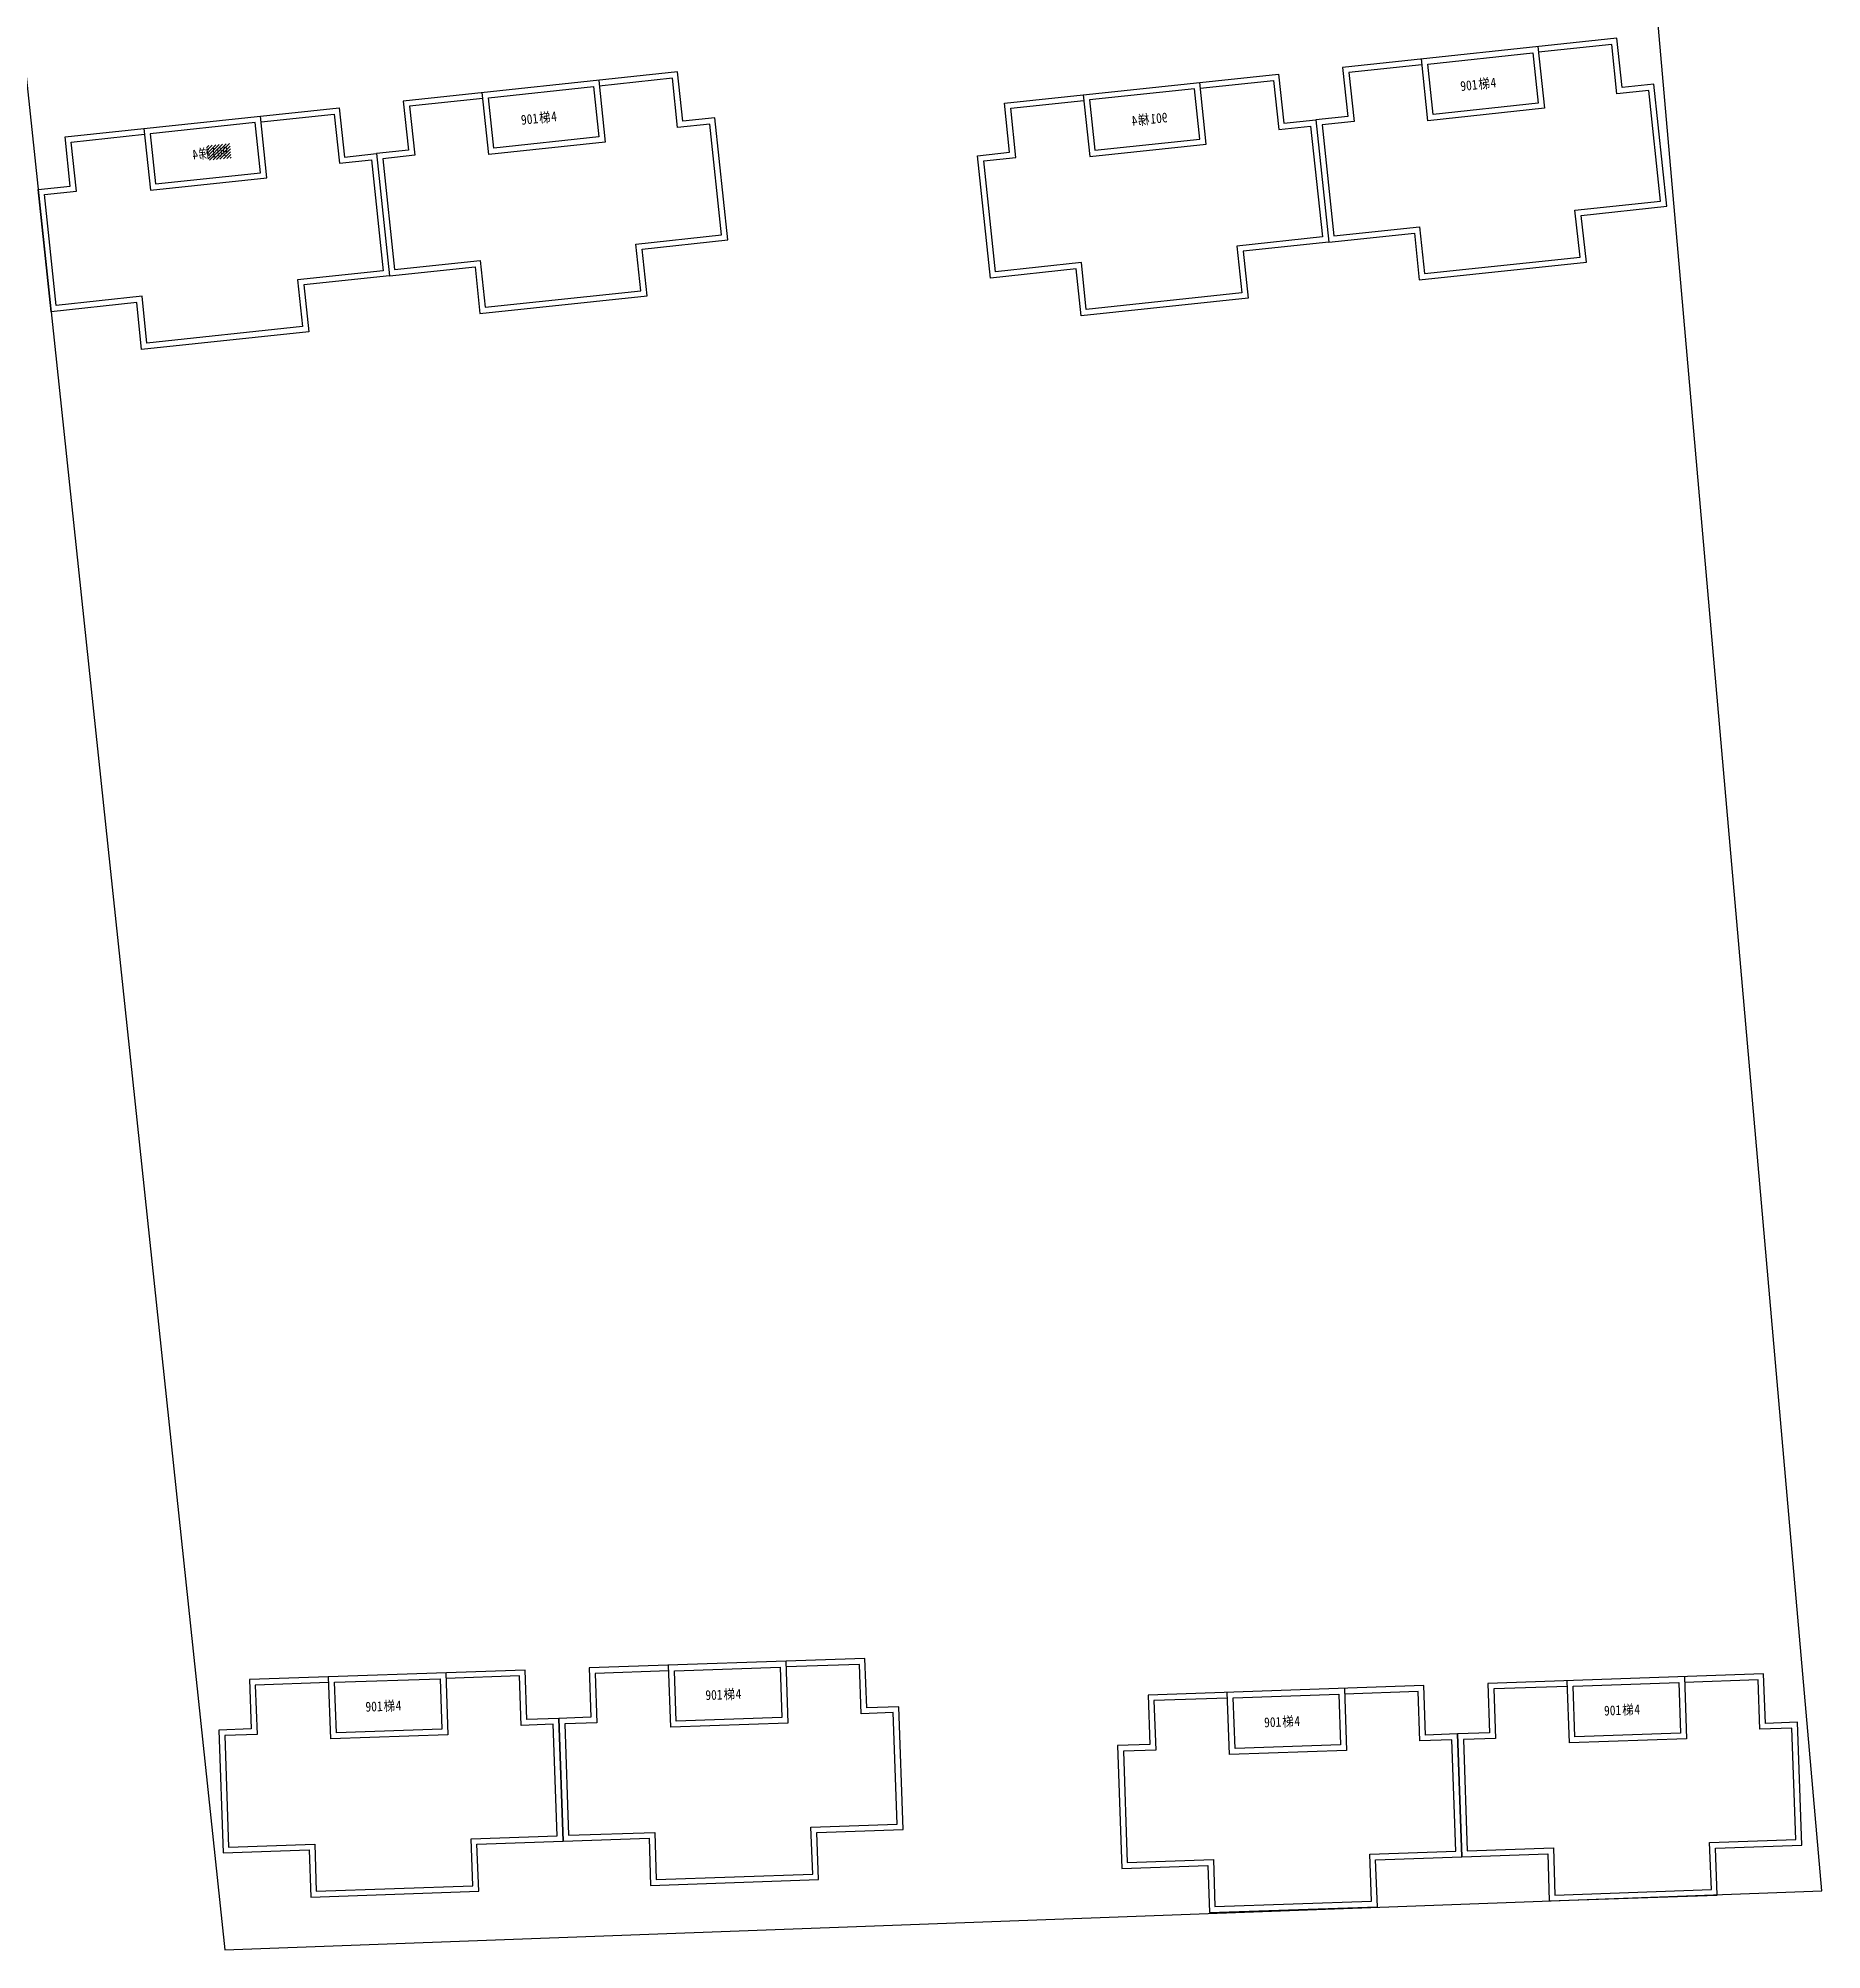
# Model space of a CAD drawing. Extents: x 195225 to 258225, y 4041 to 48538.
# Drawn here: x 204098 to 205650, y 11913 to 13576 of the extents above; entities that cross this region are included whole.
import ezdxf
from ezdxf.enums import TextEntityAlignment as Align

# ---------------------------------------------------------------- set-up
doc = ezdxf.new("R2010")
doc.units = 0
doc.header["$LTSCALE"] = 1000
doc.header["$MEASUREMENT"] = 0
for name, color, linetype, lineweight in [('140', 2, 'Continuous', 5), ('901T4', 2, 'Continuous', 5), ('s2', 1, 'Continuous', 5)]:
    doc.layers.add(name, color=color, linetype=linetype, lineweight=lineweight)
doc.layers.add('tk', color=253, linetype='Continuous')
doc.styles.add('TKZ1', font='SIMHEI.TTF', dxfattribs={"width": 0.7})
doc.styles.add('图签栏', font='SimSun.ttf')
doc.styles.add('黑体', font='SIMHEI.TTF', dxfattribs={"width": 0.85, "height": 10})

# ---------------------------------------------------------------- blocks, each defined once
blk = doc.blocks.new('hg')
at = {"layer": '901T4', "color": 0, "linetype": 'ByBlock', "style": '黑体', "width": 0.85}
for s, p in [('901', (63477.1, -17864.65)), ('梯', (63478.68, -17864.6)), ('4', (63479.73, -17864.56))]:
    blk.add_text(s, height=0.859, rotation=1.9639, dxfattribs=at).set_placement(p)
blk = doc.blocks.new('图框')
h = blk.add_hatch(color=256)
edge = h.paths.add_edge_path()
edge.add_ellipse((-63198.9, -481062.8), major_axis=(686.2, 0), ratio=1, start_angle=93.0612, end_angle=187.2562, ccw=False)
edge.add_ellipse((-63322.1, -481142.5), major_axis=(769.8, 0), ratio=1, start_angle=83.5396, end_angle=171.4355)
edge.add_ellipse((-63213.2, -480982.2), major_axis=(871.3, 0), ratio=1, start_angle=56.5644, end_angle=183.0045, ccw=False)
edge.add_ellipse((-63386.4, -481010.4), major_axis=(998.7, 0), ratio=1, start_angle=49.1459, end_angle=218.7515)
edge.add_ellipse((-63388.4, -480847), major_axis=(-1106.9, 0), ratio=1, start_angle=363.2972, end_angle=405.4301, ccw=False)
edge.add_ellipse((-63246, -481040.9), major_axis=(-1254.2, 0), ratio=1, start_angle=-5.9613, end_angle=259.8615)
edge.add_ellipse((-63339.7, -480831.7), major_axis=(-1072.5, 0), ratio=1, start_angle=106.4455, end_angle=252.9501, ccw=False)
edge.add_ellipse((-63305.7, -481165.4), major_axis=(745.4, 0), ratio=1, start_angle=-68.7932, end_angle=-8.267)
edge.add_ellipse((-63206.6, -481059.2), major_axis=(-673.2, 0), ratio=1, start_angle=65.4401, end_angle=161.5231, ccw=False)
edge.add_ellipse((-63325.5, -481141.3), major_axis=(-554.1, 0), ratio=1, start_angle=360.8511, end_angle=433.123, ccw=False)
h = blk.add_hatch()
h.set_pattern_fill('ANSI31', color=256, scale=6118.035339, style=0)
h.set_pattern_definition([(45, (-106270.35, -472353.21), (-27.03815, 27.03815), [])])
edge = h.paths.add_edge_path()
edge.add_ellipse((-63325.5, -481141.3), major_axis=(-554.1, 0), ratio=1, start_angle=180.0001, end_angle=360.8512)
edge.add_ellipse((-63325.5, -481141.3), major_axis=(554.1, 0), ratio=1, start_angle=180.8507, end_angle=359.9997)
edge = h.paths.add_edge_path(flags=16)
edge.add_ellipse((-63214.6, -481016.9), major_axis=(-337.5, 0), ratio=1, start_angle=180, end_angle=360, ccw=False)
edge.add_ellipse((-63214.6, -481016.9), major_axis=(337.5, 0), ratio=1, start_angle=180, end_angle=360, ccw=False)
for p, q in [((-58108.5, -445311.2), (-142208.5, -445311.2)), ((-142208.5, -504711.2), (-142208.5, -445311.2)), ((-58108.5, -504711.2), (-58108.5, -445311.2)), ((-134671, -445811.2), (-134671, -446311.2)), ((-129633.5, -445811.2), (-129633.5, -446311.2)), ((-124596, -445811.2), (-124596, -446311.2)), ((-119558.5, -445811.2), (-119558.5, -446311.2)), ((-114521, -445811.2), (-114521, -446311.2)), ((-109483.5, -445811.2), (-109483.5, -446311.2)), ((-104446, -445811.2), (-104446, -446311.2)), ((-94371, -445811.2), (-94371, -446311.2)), ((-89333.5, -445811.2), (-89333.5, -446311.2)), ((-84296, -445811.2), (-84296, -446311.2)), ((-79258.5, -445811.2), (-79258.5, -446311.2)), ((-74221, -445811.2), (-74221, -446311.2)), ((-69183.5, -445811.2), (-69183.5, -446311.2)), ((-64146, -445811.2), (-64146, -446311.2)), ((-99408.5, -446311.2), (-99408.5, -446811.2)), ((-67108.5, -447644.6), (-59108.5, -447644.6)), ((-140208.5, -452051.2), (-139708.5, -452051.2)), ((-67108.5, -452051.2), (-59108.5, -452051.2)), ((-58608.5, -452051.2), (-59108.5, -452051.2)), ((-67108.5, -453384.6), (-59108.5, -453384.6)), ((-66041.8, -453384.6), (-66041.8, -459784.6)), ((-60975.1, -453384.6), (-60975.1, -459784.6)), ((-67108.5, -454451.2), (-59108.5, -454451.2)), ((-67108.5, -455517.9), (-59108.5, -455517.9)), ((-67108.5, -456584.6), (-59108.5, -456584.6)), ((-67108.5, -457651.2), (-59108.5, -457651.2)), ((-140208.5, -457791.2), (-139708.5, -457791.2)), ((-58608.5, -457791.2), (-59108.5, -457791.2)), ((-67108.5, -458717.9), (-59108.5, -458717.9)), ((-67108.5, -459784.6), (-59108.5, -459784.6)), ((-67108.5, -461117.9), (-59108.5, -461117.9)), ((-67108.5, -461117.9), (-59108.5, -461117.9)), ((-140208.5, -463531.2), (-139708.5, -463531.2)), ((-58608.5, -463531.2), (-59108.5, -463531.2)), ((-140208.5, -469271.2), (-139708.5, -469271.2)), ((-58608.5, -469271.2), (-59108.5, -469271.2)), ((-139708.5, -475011.2), (-139208.5, -475011.2)), ((-140208.5, -480751.2), (-139708.5, -480751.2)), ((-58608.5, -480751.2), (-59108.5, -480751.2)), ((-58608.5, -486491.2), (-59108.5, -486491.2)), ((-141308.5, -487311.2), (-139708.5, -487311.2)), ((-141308.5, -487311.2), (-139708.5, -487311.2)), ((-140508.5, -502911.2), (-140508.5, -487311.2)), ((-67108.5, -487711.2), (-59108.5, -487711.2)), ((-67108.5, -489044.6), (-59108.5, -489044.6)), ((-67108.5, -490377.9), (-59108.5, -490377.9)), ((-141308.5, -491011.2), (-139708.5, -491011.2)), ((-67108.5, -491711.2), (-59108.5, -491711.2)), ((-58608.5, -492231.2), (-59108.5, -492231.2)), ((-141308.5, -492511.2), (-139708.5, -492511.2)), ((-67108.5, -493044.6), (-59108.5, -493044.6)), ((-67108.5, -495711.2), (-59108.5, -495711.2)), ((-141308.5, -496211.2), (-139708.5, -496211.2)), ((-67108.5, -497044.6), (-59108.5, -497044.6)), ((-141308.5, -497711.2), (-139708.5, -497711.2)), ((-58608.5, -497971.2), (-59108.5, -497971.2)), ((-67108.5, -498377.9), (-59108.5, -498377.9)), ((-67108.5, -499711.2), (-59108.5, -499711.2)), ((-63108.5, -499711.2), (-63108.5, -503711.2)), ((-67108.5, -501044.6), (-59108.5, -501044.6)), ((-141308.5, -501411.2), (-139708.5, -501411.2)), ((-67108.5, -502377.9), (-59108.5, -502377.9)), ((-141308.5, -502911.2), (-139708.5, -502911.2)), ((-99408.5, -503711.2), (-99408.5, -503211.2)), ((-134671, -504211.2), (-134671, -503711.2)), ((-129633.5, -504211.2), (-129633.5, -503711.2)), ((-124596, -504211.2), (-124596, -503711.2)), ((-119558.5, -504211.2), (-119558.5, -503711.2)), ((-114521, -504211.2), (-114521, -503711.2)), ((-109483.5, -504211.2), (-109483.5, -503711.2)), ((-104408.5, -504211.2), (-104408.5, -503711.2)), ((-103408.5, -504211.2), (-103408.5, -503711.2)), ((-102408.5, -504211.2), (-102408.5, -503711.2)), ((-101408.5, -504211.2), (-101408.5, -503711.2)), ((-100408.5, -504211.2), (-100408.5, -503711.2)), ((-98408.5, -504211.2), (-98408.5, -503711.2)), ((-97408.5, -504211.2), (-97408.5, -503711.2)), ((-96408.5, -504211.2), (-96408.5, -503711.2)), ((-95408.5, -504211.2), (-95408.5, -503711.2)), ((-94408.5, -504211.2), (-94408.5, -503711.2)), ((-89333.5, -504211.2), (-89333.5, -503711.2)), ((-84296, -504211.2), (-84296, -503711.2)), ((-79258.5, -504211.2), (-79258.5, -503711.2)), ((-74221, -504211.2), (-74221, -503711.2)), ((-69183.5, -504211.2), (-69183.5, -503711.2)), ((-64146, -504211.2), (-64146, -503711.2)), ((-104408.5, -504211.2), (-94408.5, -504211.2)), ((-142208.5, -504711.2), (-58108.5, -504711.2))]:
    blk.add_line(p, q)
at = {"const_width": 200}
for points in [[(-99408.5, -446061.2), (-99408.5, -445811.2)], [(-67108.5, -446311.2), (-67108.5, -503711.2)], [(-67108.5, -452051.2), (-59108.5, -452051.2)], [(-67108.5, -459784.6), (-59108.5, -459784.6)], [(-139958.5, -475011.2), (-140208.5, -475011.2)], [(-58858.5, -475011.2), (-58608.5, -475011.2)], [(-67108.5, -478377.9), (-59108.5, -478377.9)], [(-67108.5, -478377.9), (-59108.5, -478377.9)], [(-67108.5, -486377.9), (-59108.5, -486377.9)], [(-67108.5, -486377.9), (-59108.5, -486377.9)], [(-139708.5, -503711.2), (-141308.5, -503711.2), (-141308.5, -487311.2), (-139708.5, -487311.2)], [(-67108.5, -494377.9), (-59108.5, -494377.9)], [(-99408.5, -503961.2), (-99408.5, -504211.2)]]:
    blk.add_lwpolyline(points, dxfattribs=at)
blk.add_lwpolyline([(-59108.5, -446311.2), (-139708.5, -446311.2), (-139708.5, -503711.2), (-59108.5, -503711.2)], close=True, dxfattribs=at)
for centre, major_axis, start_param, end_param in [((-63246, -481040.9), (1254.2, 0), 3.037548, 7.677032), ((-63339.7, -480831.7), (-1072.5, 0), 1.857824, 4.414813), ((-63386.4, -481010.4), (-998.7, 0), 3.999352, 6.959527), ((-63213.2, -480982.2), (871.3, 0), 0.987236, 3.194031), ((-63322.1, -481142.5), (-769.8, 0), 4.599634, 6.133708), ((-63198.9, -481062.8), (686.2, 0), 1.624225, 3.268238), ((-63325.5, -481141.3), (-554.1, 0), 1.276237, 6.29804), ((-63325.5, -481141.3), (554.1, 0), -6.689621188105122e-07, 6.283184638217468), ((-63214.6, -481016.9), (-337.5, 0), 3.141595, 9.42478), ((-63388.4, -480847), (1106.9, 0), 3.199138, 3.934497), ((-63206.6, -481059.2), (673.2, 0), 4.283737, 5.960702), ((-63305.7, -481165.4), (745.4, 0), -1.200668, -0.144287)]:
    blk.add_ellipse(centre, major_axis=major_axis, ratio=1, start_param=start_param, end_param=end_param)
for points in [[(-99658.5, -446061.2), (-99158.5, -446061.2), (-99408.5, -446311.2)], [(-139958.5, -475261.2), (-139958.5, -474761.2), (-139708.5, -475011.2)], [(-58858.5, -475261.2), (-58858.5, -474761.2), (-59108.5, -475011.2)], [(-99658.5, -503961.2), (-99158.5, -503961.2), (-99408.5, -503711.2)]]:
    blk.add_solid(points)
at = {"style": 'TKZ1'}
for s, height, width, p in [('1', 250, 0.85, (-137189.7, -446061.2)), ('2', 250, 0.85, (-132152.2, -446061.2)), ('3', 250, 0.85, (-127114.7, -446061.2)), ('4', 250, 0.85, (-122077.2, -446061.2)), ('5', 250, 0.85, (-117039.7, -446061.2)), ('6', 250, 0.85, (-112002.2, -446061.2)), ('7', 250, 0.85, (-106964.7, -446061.2)), ('8', 250, 0.85, (-101927.2, -446061.2)), ('9', 250, 0.85, (-96889.7, -446061.2)), ('10', 250, 0.85, (-91852.2, -446061.2)), ('11', 250, 0.85, (-86814.7, -446061.2)), ('12', 250, 0.85, (-81777.2, -446061.2)), ('13', 250, 0.85, (-76739.7, -446061.2)), ('14', 250, 0.85, (-71702.2, -446061.2)), ('15', 250, 0.85, (-66664.7, -446061.2)), ('16', 250, 0.85, (-61627.2, -446061.2)), ('A', 250, 0.85, (-139958.5, -449181.2)), ('A', 250, 0.85, (-58858.5, -449181.2)), ('B', 250, 0.85, (-139958.5, -454921.2)), ('B', 250, 0.85, (-58858.5, -454921.2)), ('C', 250, 0.85, (-139958.5, -460661.2)), ('C', 250, 0.85, (-58858.5, -460661.2)), ('D', 250, 0.85, (-139958.5, -466401.2)), ('D', 250, 0.85, (-58858.5, -466401.2)), ('E', 250, 0.85, (-139958.5, -472141.2)), ('E', 250, 0.85, (-58858.5, -472141.2)), ('F', 250, 0.85, (-139958.5, -477881.2)), ('F', 250, 0.85, (-58858.5, -477881.2)), ('G', 250, 0.85, (-139964.1, -483621.2)), ('G', 250, 0.85, (-58858.5, -483621.2)), ('中国 上海 淮海西路   号    ', 200, 0.75, (-62944, -484677.9)), ('570     200052 ', 200, 0.75, (-61637.4, -484690.7)), ('NO.570 WEST HUAIHAI RD. SHANGHAI. 200052  P.R.C', 200, 0.75, (-63108.5, -485177.9)), ('Tel:86-21-61248000  Fax: 86-21-62838426', 200, 0.75, (-63108.5, -485677.9)), ('H', 250, 0.85, (-58858.5, -489361.2)), ('I', 250, 0.85, (-58858.5, -495101.2)), ('J', 250, 0.85, (-58858.5, -500841.2)), ('2', 300, 0.85, (-132152.2, -503961.2)), ('3', 300, 0.85, (-127114.7, -503961.2)), ('4', 300, 0.85, (-122077.2, -503961.2)), ('5', 300, 0.85, (-117039.7, -503961.2)), ('6', 300, 0.85, (-112002.2, -503961.2)), ('7', 300, 0.85, (-106964.7, -503961.2)), ('1', 250, 0.85, (-137189.7, -503961.2)), ('10', 250, 0.85, (-91852.2, -503961.2)), ('11', 250, 0.85, (-86814.7, -503961.2)), ('12', 250, 0.85, (-81777.2, -503961.2)), ('13', 250, 0.85, (-76739.7, -503961.2)), ('14', 250, 0.85, (-71702.2, -503961.2)), ('15', 250, 0.85, (-66664.7, -503961.2)), ('16', 250, 0.85, (-61627.2, -503961.2))]:
    blk.add_text(s, height=height, dxfattribs=dict(at, width=width)).set_placement(p, align=Align.MIDDLE)
for s, height, style, p in [('例图索引', 282.83, '图签栏', (-66657.8, -446952.6)), ('出图记录', 282.83, '图签栏', (-66657.8, -452692.6)), ('Issue notes', 188.552, '图签栏', (-66593.5, -453169)), ('序号', 282.83, '图签栏', (-66893.1, -453919.4)), ('修改内容', 282.83, '图签栏', (-64253.6, -453924.6)), ('日期', 282.83, '图签栏', (-60420.3, -453908.5)), ('NO.', 188.55, '图签栏', (-66674.8, -454309.7)), ('DESCRIPTION', 188.552, '图签栏', (-64203.7, -454309.4)), ('DATE', 188.55, '图签栏', (-60260.1, -454298.1)), ('盖  章', 282.83, '图签栏', (-67041.2, -460387.6)), ('SEAL', 188.55, '图签栏', (-66697.6, -460901.9)), ('DESIGN FIRM', 188.552, '图签栏', (-66679.3, -479393.1)), ('审定人/日期', 300, '图签栏', (-66948.3, -486989.2)), ('AUTHORIZED FOR ISSUE BY /DATE', 200, '图签栏', (-66913.6, -487503.4)), ('审核人/日期', 300, '图签栏', (-66942.9, -488308.7)), ('AUDITED BY /DATE', 200, '图签栏', (-66920.2, -488835.3)), ('设计总负责人/日期', 300, '图签栏', (-66936.8, -489681.1)), ('PROJECT DIRECTOR /DATE', 200, '图签栏', (-66924.1, -490169.1)), ('专业负责人/日期', 300, '图签栏', (-66936, -490967.5)), ('DISCIPLINE RESPONSIBLE BY /DATE', 200, '图签栏', (-66916.7, -491464.9)), ('校对人/日期', 300, '图签栏', (-66912.7, -492333.3)), ('CHECKED BY /DATE', 200, '图签栏', (-66918.3, -492833.7)), ('设计人/日期', 300, '图签栏', (-66934.4, -493666.6)), ('DESIGNED BY /DATE', 200, '图签栏', (-66907.5, -494128.5)), ('建设单位', 300, '图签栏', (-66915.6, -494991.6)), ('CLIENT', 200, '图签栏', (-66911.6, -495494.5)), ('项目名称', 300, '图签栏', (-66939.8, -496318.1)), ('江阴800亩项目', 300, 'TKZ1', (-64309.9, -496529.4)), ('PROJECT', 200, '图签栏', (-66923.9, -496821.2)), ('子项名称', 300, '图签栏', (-66939.8, -497651.4)), ('SUB ITEM', 200, '图签栏', (-66923.9, -498154.5)), ('图  名', 300, '图签栏', (-66923.2, -499004.8)), ('DRAWING TITLE', 200, '图签栏', (-66917.8, -499486.8)), ('工程编号', 300, '图签栏', (-66937.7, -500337.4)), ('设计阶段', 300, '图签栏', (-62868.1, -500376.4)), ('方案', 250, 'TKZ1', (-60683.6, -500564.8)), ('STATUS', 200, '图签栏', (-62778.9, -500784.2)), ('JOB NO.', 200, '图签栏', (-66839.4, -500836)), ('比  例', 300, '图签栏', (-66919, -501680.9)), ('专  业', 300, '图签栏', (-62890.6, -501686.1)), ('建筑', 250, 'TKZ1', (-60690, -501860.1)), ('SCALE', 200, '图签栏', (-66833.2, -502156.7)), ('DISCIPLINE', 200, '图签栏', (-62847.8, -502151.9)), ('图  号', 300, '图签栏', (-62866.3, -502993.9)), ('日  期', 300, '图签栏', (-66982.7, -503034.1)), ('DRAWING NO.', 200, '图签栏', (-62864, -503399.8)), ('DATE', 200, '图签栏', (-66800, -503421.7))]:
    blk.add_text(s, height=height, dxfattribs=dict(style=style)).set_placement(p)
at = {"style": '图签栏', "width": 0.75}
blk.add_text('（所出施工图须加盖我院出图章，否则无效）', height=282.828, dxfattribs=at).set_placement((-65503.9, -460671.2))
for s, height, style, p in [('设计单位', 300, '图签栏', (-65967.5, -478827.9)), ('上海水石建筑规划设计有限公司', 360, 'TKZ1', (-63016.4, -483114.4))]:
    blk.add_text(s, height=height, dxfattribs=dict(style=style)).set_placement(p, align=Align.MIDDLE)
at = {"style": '图签栏'}
for s, p in [('动 力', (-141052.3, -491804.1)), ('电气', (-140252.3, -491804.1)), ('给排水', (-141052.3, -497004.1)), ('暖 通', (-140252.3, -497004.1)), ('建 筑', (-141092.9, -502161.2)), ('结 构', (-140292.8, -502161.2))]:
    blk.add_text(s, height=200, rotation=90, dxfattribs=at).set_placement(p, align=Align.MIDDLE)
for s, height, p in [('Power', 200, (-140620.3, -492150.2)), ('Elec', 200, (-139823.1, -492092.1)), ('WS＆D', 200, (-140585.6, -497360.7)), ('HVAC', 200, (-139840.2, -497300.3)), ('CONFIRMED BY /DATE', 202.02, (-141496.8, -501732.7)), ('日期', 202.02, (-141495.8, -502339)), ('Arch', 200, (-140606.4, -502458)), ('Stru', 200, (-139864.3, -502458)), ('工种会签/', 202.02, (-141494.5, -503617.2))]:
    blk.add_text(s, height=height, rotation=90, dxfattribs=at).set_placement(p)

msp = doc.modelspace()

# ---------------------------------------------------------------- hatches: boundary and pattern name
at = {"layer": 's2', "linetype": 'ByBlock'}
h = msp.add_hatch(dxfattribs=at)
h.set_pattern_fill('ANSI31', color=256, scale=1.2, style=0)
h.set_pattern_definition([(45, (161748.326, 39799.162), (-1.34703842, 1.34703842), [])])
h.paths.add_polyline_path([(204264.9, 13484.5), (204244.9, 13482.5), (204246.2, 13469.8), (204266.2, 13471.8)])

# ---------------------------------------------------------------- linework, layer by layer
at = {"layer": '140', "color": 7}
for p, q in [((203947.2, 14869), (204260.5, 11912.9)), ((205650.2, 11964.1), (205408.1, 14724.6)), ((205471.9, 13576.1), (205233.2, 13550.8)), ((205476.4, 13533.4), (205471.9, 13576.1)), ((205307.5, 13504.4), (205301.8, 13558.1)), ((205307.3, 13553.7), (205398.8, 13563.4)), ((205398.8, 13563.4), (205398.8, 13563.4)), ((205398.8, 13563.4), (205403.4, 13519.6)), ((205403.2, 13568.9), (205408.9, 13515.2)), ((205467.4, 13570.6), (205403.8, 13563.9)), ((205472, 13527.9), (205467.4, 13570.6)), ((204654.5, 13546.8), (204415.9, 13521.5)), ((204585.9, 13539.5), (204591.6, 13485.8)), ((204650.1, 13541.3), (204586.4, 13534.5)), ((204654.6, 13498.5), (204650.1, 13541.3)), ((204659.1, 13504), (204654.5, 13546.8)), ((204938.9, 13519.6), (205177.5, 13544.9)), ((205109.4, 13532.7), (205173.1, 13539.4)), ((205173.1, 13539.4), (205177.6, 13496.7)), ((205177.5, 13544.9), (205182, 13502.2)), ((205233.2, 13550.8), (205237.7, 13508.1)), ((205302.3, 13553.1), (205238.7, 13546.4)), ((205238.7, 13546.4), (205243.2, 13503.6)), ((205312, 13509.9), (205307.3, 13553.7)), ((204485, 13523.8), (204421.4, 13517)), ((204490.2, 13475.1), (204484.5, 13528.8)), ((204490, 13524.3), (204581.5, 13534)), ((204494.6, 13480.6), (204490, 13524.3)), ((204581.5, 13534), (204581.5, 13534)), ((204581.5, 13534), (204586.1, 13490.3)), ((205007.5, 13526.9), (205013.2, 13473.2)), ((205104.5, 13532.2), (205013, 13522.5)), ((205013, 13522.5), (205013, 13522.5)), ((205013, 13522.5), (205017.6, 13478.7)), ((205109.1, 13488.4), (205104.5, 13532.2)), ((205114.6, 13484), (205108.9, 13537.7)), ((205499.8, 13530.8), (205472, 13527.9)), ((205504.2, 13536.3), (205476.4, 13533.4)), ((205510, 13434.4), (205499.8, 13530.8)), ((205515.5, 13429.9), (205504.2, 13536.3)), ((204121.5, 13490.3), (204360.2, 13515.6)), ((204297.2, 13454.6), (204291.6, 13508.3)), ((204292.1, 13503.3), (204355.7, 13510.1)), ((204355.7, 13510.1), (204360.3, 13467.3)), ((204360.2, 13515.6), (204364.7, 13472.8)), ((204415.9, 13521.5), (204420.4, 13478.7)), ((204421.4, 13517), (204425.9, 13474.3)), ((204686.9, 13507), (204659.1, 13504)), ((204698.2, 13400.6), (204686.9, 13507)), ((204943.4, 13476.9), (204938.9, 13519.6)), ((204944.4, 13515.2), (205008, 13521.9)), ((204948.9, 13472.4), (204944.4, 13515.2)), ((205237.7, 13508.1), (205209.9, 13505.1)), ((205408.9, 13515.2), (205307.5, 13504.4)), ((205403.4, 13519.6), (205312, 13509.9)), ((204126, 13447.5), (204121.5, 13490.3)), ((204127, 13485.8), (204190.6, 13492.6)), ((204190.1, 13497.6), (204195.8, 13443.9)), ((204287.1, 13502.8), (204195.6, 13493.1)), ((204195.6, 13493.1), (204195.6, 13493.1)), ((204195.6, 13493.1), (204200.3, 13449.4)), ((204291.7, 13459.1), (204287.1, 13502.8)), ((204586.1, 13490.3), (204494.6, 13480.6)), ((204682.5, 13501.5), (204654.6, 13498.5)), ((204692.7, 13405), (204682.5, 13501.5)), ((205177.6, 13496.7), (205205.4, 13499.6)), ((205182, 13502.2), (205209.9, 13505.1)), ((205205.4, 13499.6), (205215.7, 13403.2)), ((205209.9, 13505.1), (205221.2, 13398.7)), ((205209.9, 13505.1), (205221.2, 13398.7)), ((205243.2, 13503.6), (205215.4, 13500.7)), ((205215.4, 13500.7), (205225.6, 13404.2)), ((204131.5, 13443.1), (204127, 13485.8)), ((204364.7, 13472.8), (204392.5, 13475.8)), ((204420.4, 13478.7), (204392.5, 13475.8)), ((204392.5, 13475.8), (204403.8, 13369.4)), ((204392.5, 13475.8), (204403.8, 13369.4)), ((204425.9, 13474.3), (204398, 13471.3)), ((204591.6, 13485.8), (204490.2, 13475.1)), ((204915.5, 13473.9), (204943.4, 13476.9)), ((204926.8, 13367.5), (204915.5, 13473.9)), ((204921, 13469.5), (204948.9, 13472.4)), ((205013.2, 13473.2), (205114.6, 13484)), ((205017.6, 13478.7), (205109.1, 13488.4)), ((204200.3, 13449.4), (204291.7, 13459.1)), ((204360.3, 13467.3), (204388.1, 13470.3)), ((204388.1, 13470.3), (204398.3, 13373.8)), ((204398, 13471.3), (204408.3, 13374.9)), ((204931.3, 13373), (204921, 13469.5)), ((204098.2, 13444.6), (204126, 13447.5)), ((204109.5, 13338.2), (204098.2, 13444.6)), ((204103.7, 13440.1), (204131.5, 13443.1)), ((204113.9, 13343.7), (204103.7, 13440.1)), ((204195.8, 13443.9), (204297.2, 13454.6)), ((205435.4, 13426.5), (205510, 13434.4)), ((205439.9, 13385.7), (205435.4, 13426.5)), ((205440.9, 13422), (205515.5, 13429.9)), ((205221.2, 13398.7), (205295.8, 13406.6)), ((205225.6, 13404.2), (205300.2, 13412.1)), ((205295.8, 13406.6), (205299.9, 13365.9)), ((205300.2, 13412.1), (205304.4, 13371.4)), ((205445.4, 13381.3), (205440.9, 13422)), ((204618.1, 13397.1), (204692.7, 13405)), ((204622.5, 13356.4), (204618.1, 13397.1)), ((204623.6, 13392.7), (204698.2, 13400.6)), ((204628.1, 13351.9), (204623.6, 13392.7)), ((205215.7, 13403.2), (205141.1, 13395.3)), ((205141.1, 13395.3), (205145.5, 13354.5)), ((205221.2, 13398.7), (205146.6, 13390.8)), ((205146.6, 13390.8), (205151, 13350.1)), ((204398.3, 13373.8), (204323.7, 13365.9)), ((204403.8, 13369.4), (204478.4, 13377.3)), ((204408.3, 13374.9), (204482.9, 13382.8)), ((204478.4, 13377.3), (204482.6, 13336.5)), ((204482.9, 13382.8), (204487.1, 13342)), ((205001.4, 13375.4), (204926.8, 13367.5)), ((205005.9, 13380.9), (204931.3, 13373)), ((205005.6, 13334.7), (205001.4, 13375.4)), ((205010, 13340.2), (205005.9, 13380.9)), ((205299.9, 13365.9), (205445.4, 13381.3)), ((205304.4, 13371.4), (205439.9, 13385.7)), ((204323.7, 13365.9), (204328.2, 13325.2)), ((204403.8, 13369.4), (204329.2, 13361.5)), ((204329.2, 13361.5), (204333.7, 13320.7)), ((204487.1, 13342), (204622.5, 13356.4)), ((204184.1, 13346.1), (204109.5, 13338.2)), ((204188.5, 13351.6), (204113.9, 13343.7)), ((204188.2, 13305.3), (204184.1, 13346.1)), ((204192.7, 13310.8), (204188.5, 13351.6)), ((204482.6, 13336.5), (204628.1, 13351.9)), ((205151, 13350.1), (205005.6, 13334.7)), ((205145.5, 13354.5), (205010, 13340.2)), ((204328.2, 13325.2), (204192.7, 13310.8)), ((204333.7, 13320.7), (204188.2, 13305.3)), ((204817.6, 12166.4), (204577.7, 12158.2)), ((204648.6, 12106.6), (204646.7, 12160.5)), ((204651.9, 12155.7), (204743.8, 12158.9)), ((204743.8, 12158.9), (204743.8, 12158.9)), ((204743.8, 12158.9), (204745.3, 12114.9)), ((204748.6, 12164), (204750.5, 12110.1)), ((204812.8, 12161.2), (204748.8, 12159)), ((204814.3, 12118.2), (204812.8, 12161.2)), ((204819.1, 12123.4), (204817.6, 12166.4)), ((204521.8, 12156.2), (204281.9, 12148)), ((204281.9, 12148), (204283.4, 12105)), ((204351.1, 12145.4), (204287.1, 12143.2)), ((204287.1, 12143.2), (204288.6, 12100.2)), ((204352.7, 12096.4), (204350.9, 12150.4)), ((204356.1, 12145.6), (204448, 12148.7)), ((204357.6, 12101.6), (204356.1, 12145.6)), ((204448, 12148.7), (204448, 12148.7)), ((204448, 12148.7), (204449.5, 12104.7)), ((204452.8, 12153.9), (204454.7, 12099.9)), ((204517, 12151.1), (204453, 12148.9)), ((204518.4, 12108.1), (204517, 12151.1)), ((204523.3, 12113.3), (204521.8, 12156.2)), ((204577.7, 12158.2), (204579.2, 12115.2)), ((204646.9, 12155.5), (204582.9, 12153.3)), ((204582.9, 12153.3), (204584.4, 12110.4)), ((204653.4, 12111.7), (204651.9, 12155.7)), ((205303.8, 12142.7), (205063.9, 12134.5)), ((205305.3, 12099.7), (205303.8, 12142.7)), ((205599.6, 12152.9), (205359.7, 12144.6)), ((205359.7, 12144.6), (205361.2, 12101.7)), ((205428.9, 12142), (205364.9, 12139.8)), ((205430.6, 12093), (205428.7, 12147)), ((205433.9, 12142.2), (205525.8, 12145.3)), ((205435.4, 12098.2), (205433.9, 12142.2)), ((205525.8, 12145.3), (205525.8, 12145.3)), ((205525.8, 12145.3), (205527.3, 12101.4)), ((205530.6, 12150.5), (205532.5, 12096.5)), ((205594.8, 12147.7), (205530.8, 12145.5)), ((205596.3, 12104.7), (205594.8, 12147.7)), ((205601.1, 12109.9), (205599.6, 12152.9)), ((205063.9, 12134.5), (205065.4, 12091.5)), ((205133.1, 12131.9), (205069.1, 12129.7)), ((205069.1, 12129.7), (205070.6, 12086.7)), ((205134.7, 12082.9), (205132.9, 12136.9)), ((205138.1, 12132), (205230, 12135.2)), ((205139.6, 12088.1), (205138.1, 12132)), ((205230, 12135.2), (205230, 12135.2)), ((205230, 12135.2), (205231.5, 12091.2)), ((205234.8, 12140.3), (205236.7, 12086.4)), ((205299, 12137.5), (205235, 12135.4)), ((205300.4, 12094.6), (205299, 12137.5)), ((205364.9, 12139.8), (205366.4, 12096.8)), ((204546.4, 12109.1), (204518.4, 12108.1)), ((204551.2, 12114.2), (204523.3, 12113.3)), ((204549.7, 12012.1), (204546.4, 12109.1)), ((204579.2, 12115.2), (204551.2, 12114.2)), ((204554.9, 12007.3), (204551.2, 12114.2)), ((204551.2, 12114.2), (204554.9, 12007.3)), ((204584.4, 12110.4), (204556.4, 12109.4)), ((204556.4, 12109.4), (204559.7, 12012.5)), ((204750.5, 12110.1), (204648.6, 12106.6)), ((204745.3, 12114.9), (204653.4, 12111.7)), ((204842.2, 12119.2), (204814.3, 12118.2)), ((204847.1, 12124.4), (204819.1, 12123.4)), ((204845.6, 12022.3), (204842.2, 12119.2)), ((204850.7, 12017.4), (204847.1, 12124.4)), ((205629.1, 12110.8), (205601.1, 12109.9)), ((205632.7, 12003.9), (205629.1, 12110.8)), ((204283.4, 12105), (204255.4, 12104.1)), ((204255.4, 12104.1), (204259.1, 11997.1)), ((204288.6, 12100.2), (204260.6, 12099.3)), ((204260.6, 12099.3), (204263.9, 12002.3)), ((204454.7, 12099.9), (204352.7, 12096.4)), ((204449.5, 12104.7), (204357.6, 12101.6)), ((205328.4, 12095.5), (205300.4, 12094.6)), ((205333.2, 12100.7), (205305.3, 12099.7)), ((205331.7, 11998.6), (205328.4, 12095.5)), ((205361.2, 12101.7), (205333.2, 12100.7)), ((205336.9, 11993.8), (205333.2, 12100.7)), ((205333.2, 12100.7), (205336.9, 11993.8)), ((205366.4, 12096.8), (205338.4, 12095.9)), ((205338.4, 12095.9), (205341.7, 11998.9)), ((205532.5, 12096.5), (205430.6, 12093)), ((205527.3, 12101.4), (205435.4, 12098.2)), ((205624.2, 12105.7), (205596.3, 12104.7)), ((205627.6, 12008.7), (205624.2, 12105.7)), ((205065.4, 12091.5), (205037.4, 12090.6)), ((205037.4, 12090.6), (205041.1, 11983.6)), ((205070.6, 12086.7), (205042.6, 12085.7)), ((205042.6, 12085.7), (205045.9, 11988.8)), ((205236.7, 12086.4), (205134.7, 12082.9)), ((205231.5, 12091.2), (205139.6, 12088.1)), ((204474.8, 12009.5), (204549.7, 12012.1)), ((204476.3, 11968.6), (204474.8, 12009.5)), ((204554.9, 12007.3), (204629.9, 12009.9)), ((204559.7, 12012.5), (204634.7, 12015)), ((204629.9, 12009.9), (204631.1, 11968.9)), ((204634.7, 12015), (204636, 11974.1)), ((204770.6, 12019.7), (204845.6, 12022.3)), ((204772.1, 11978.7), (204770.6, 12019.7)), ((204775.8, 12014.9), (204850.7, 12017.4)), ((204777.3, 11973.9), (204775.8, 12014.9)), ((205552.6, 12006.2), (205627.6, 12008.7)), ((204259.1, 11997.1), (204334, 11999.7)), ((204263.9, 12002.3), (204338.9, 12004.9)), ((204334, 11999.7), (204335.3, 11958.7)), ((204338.9, 12004.9), (204340.1, 11963.9)), ((204480, 12004.7), (204554.9, 12007.3)), ((204481.5, 11963.8), (204480, 12004.7)), ((205256.8, 11996), (205331.7, 11998.6)), ((205258.3, 11955.1), (205256.8, 11996)), ((205262, 11991.2), (205336.9, 11993.8)), ((205336.9, 11993.8), (205411.9, 11996.3)), ((205341.7, 11998.9), (205416.7, 12001.5)), ((205411.9, 11996.3), (205413.1, 11955.4)), ((205416.7, 12001.5), (205418, 11960.5)), ((205554.1, 11965.2), (205552.6, 12006.2)), ((205557.8, 12001.3), (205632.7, 12003.9)), ((205559.3, 11960.4), (205557.8, 12001.3)), ((204636, 11974.1), (204772.1, 11978.7)), ((205041.1, 11983.6), (205116, 11986.2)), ((205045.9, 11988.8), (205120.9, 11991.4)), ((205116, 11986.2), (205117.3, 11945.2)), ((205120.9, 11991.4), (205122.1, 11950.4)), ((205263.5, 11950.2), (205262, 11991.2)), ((204260.5, 11912.9), (205650.2, 11964.1)), ((204335.3, 11958.7), (204481.5, 11963.8)), ((204340.1, 11963.9), (204476.3, 11968.6)), ((204631.1, 11968.9), (204777.3, 11973.9)), ((205413.1, 11955.4), (205559.3, 11960.4)), ((205418, 11960.5), (205554.1, 11965.2)), ((205117.3, 11945.2), (205263.5, 11950.2)), ((205122.1, 11950.4), (205258.3, 11955.1))]:
    msp.add_line(p, q, dxfattribs=at)

# ---------------------------------------------------------------- block references
at = {"layer": '140', "color": 7, "yscale": 10.00000000931323, "zscale": 10}
for p, xscale, rotation in [((-441026, 144162.1), 10.0000000092915, 4.29267192941), ((-441843.4, 144132.7), 10.0000000092915, 4.29267192941), ((-431026.2, 188482.7), 10.00000000928222, 0.2060396729196615), ((-430730.4, 188492.8), 10.00000000932745, 0.2060396522412653), ((-429948.4, 188479.3), 10.00000000932745, 0.2060396522412653), ((-430244.2, 188469.1), 10.00000000928222, 0.2060396729196615)]:
    msp.add_blockref('hg', p, dxfattribs=dict(at, xscale=xscale, rotation=rotation))
at = {"layer": '140', "color": 7, "extrusion": (0, 0, -1), "xscale": 10.00000000931069, "yscale": 10.00000000931323, "zscale": -10, "rotation": 352.1915258152902}
for p in [(-809695.2, 276734.5), (-808877.8, 276705.1)]:
    msp.add_blockref('hg', p, dxfattribs=at)
at = {"layer": 'tk', "xscale": 0.7491082046180964, "yscale": 0.749108204501681, "zscale": 0.7491082045191118}
msp.add_blockref('图框', (301754.5, 382124.5), dxfattribs=at)
msp.add_blockref('图框', (301754.5, 382124.5), dxfattribs=at)

doc.saveas('drawing.dxf')
